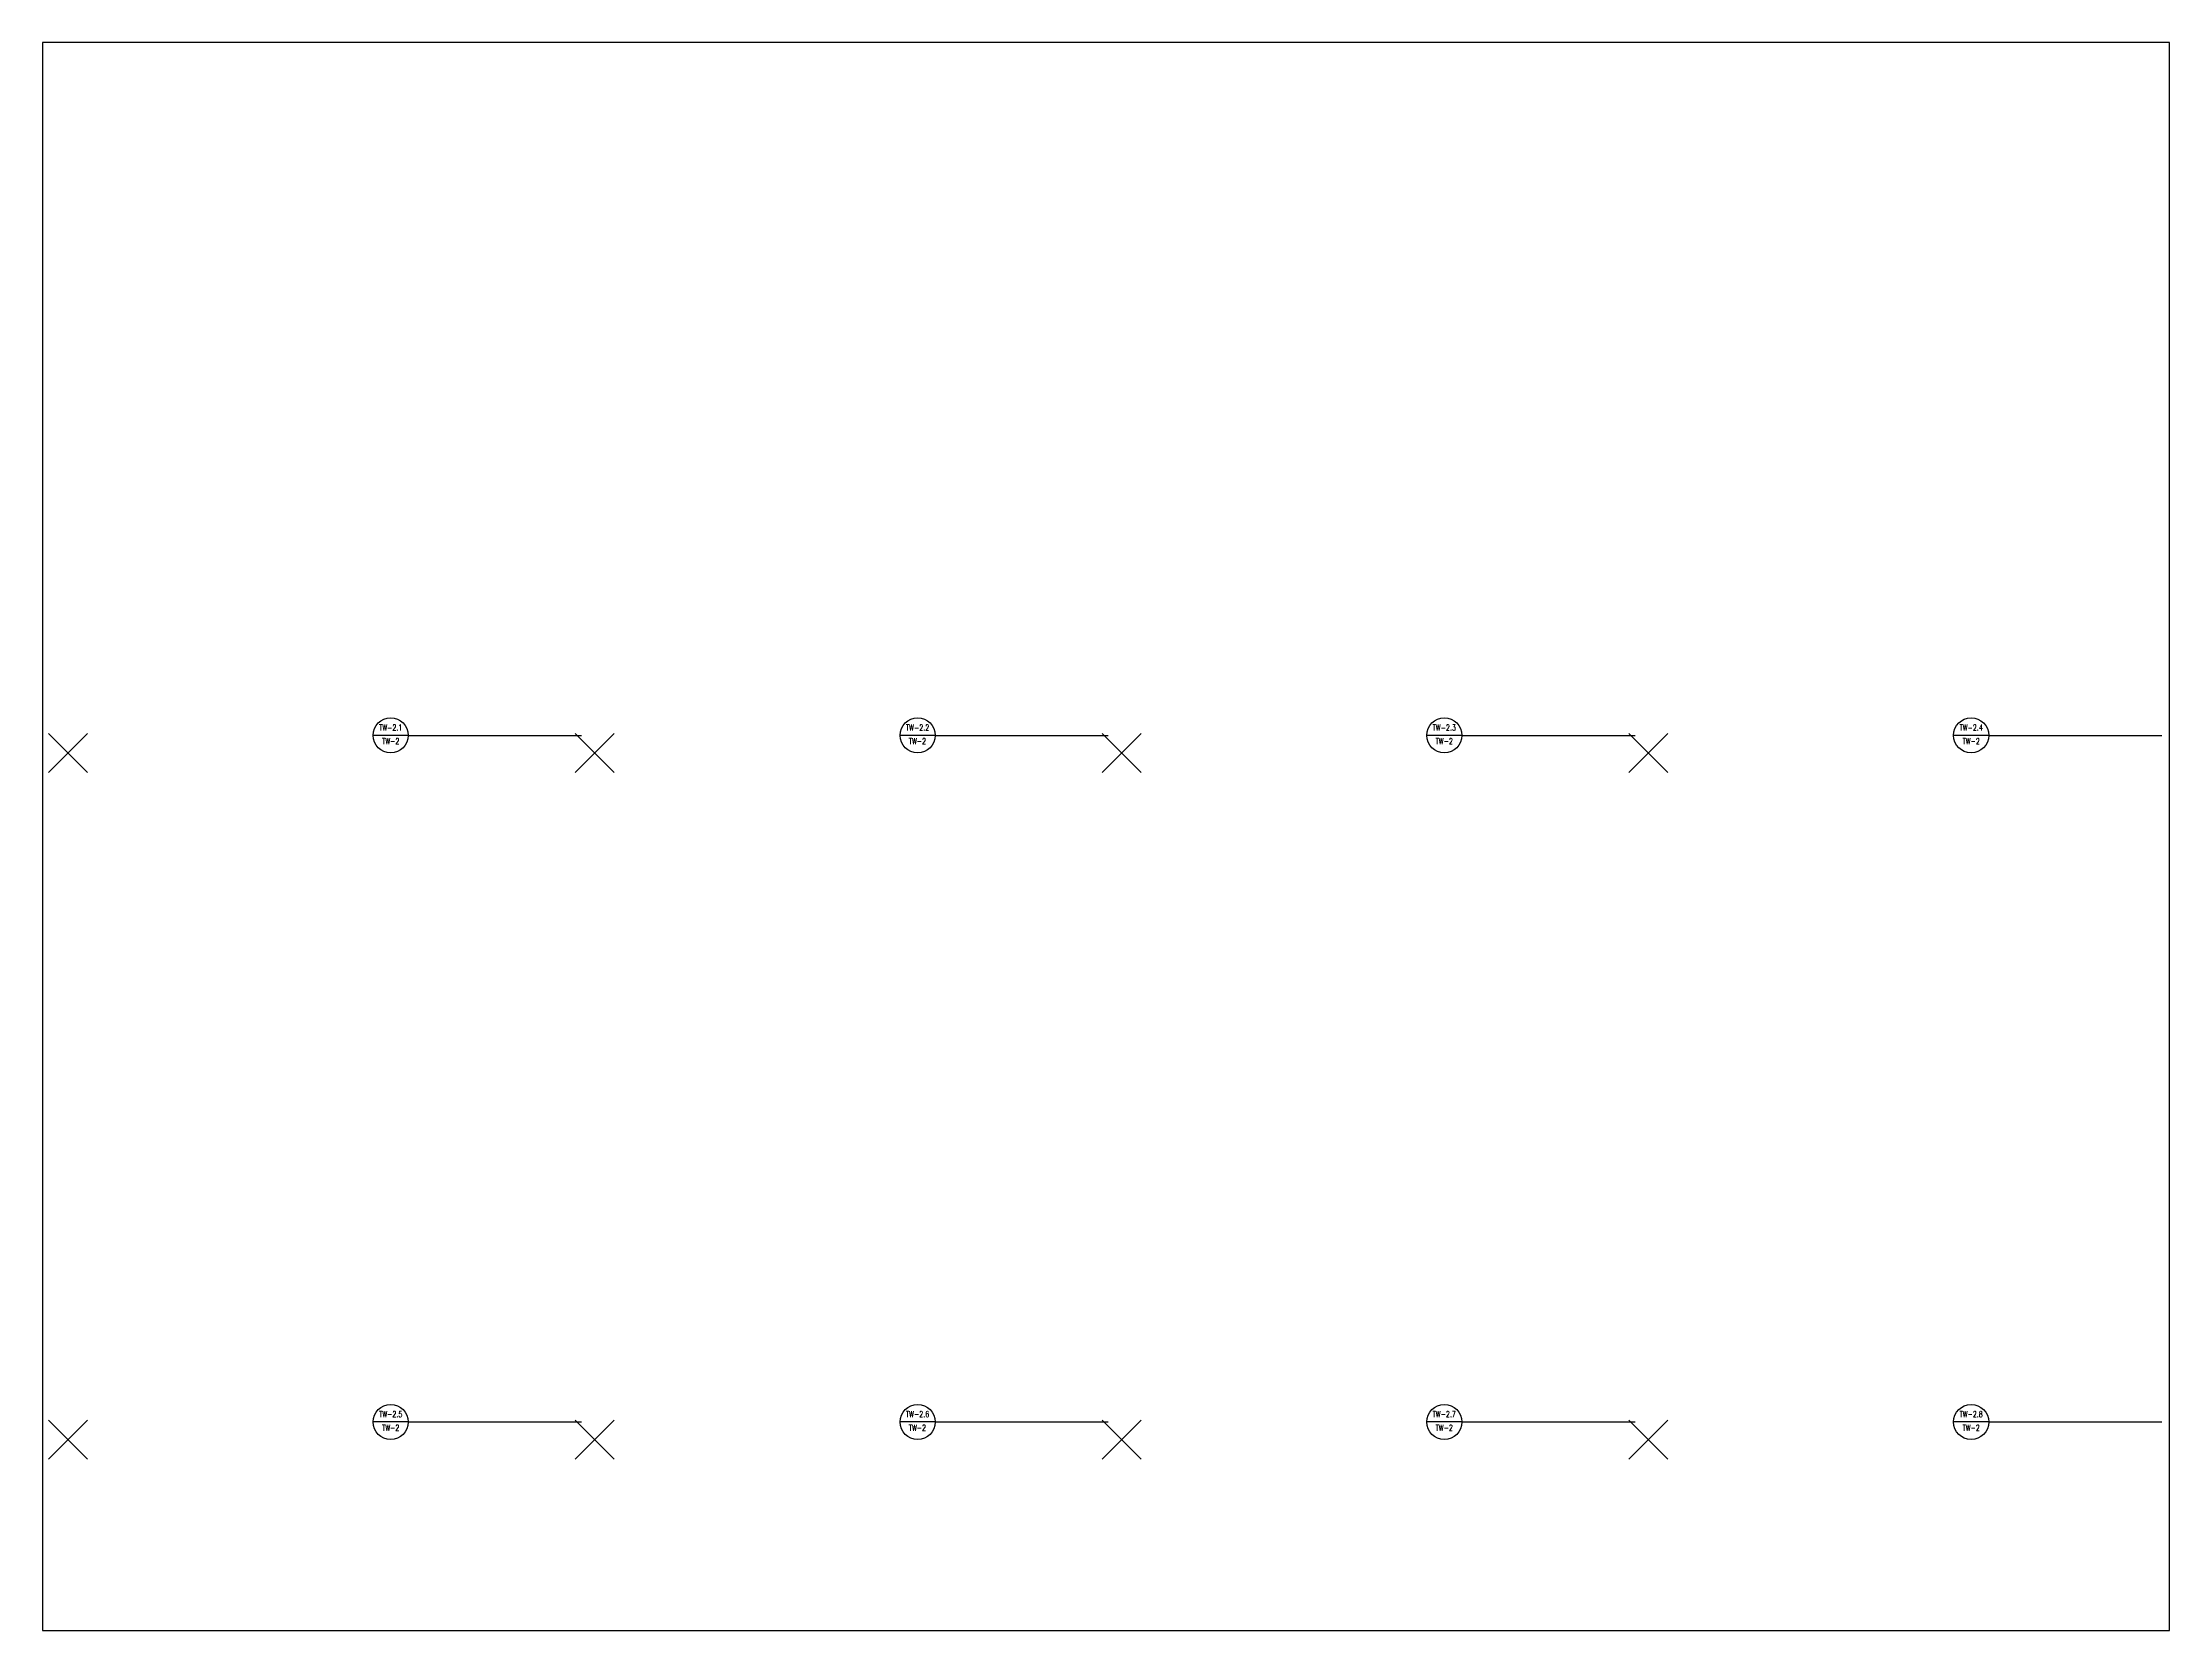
# Model space of a CAD drawing. Header units: millimetres. Extents: x -1 to 744, y -10 to 72.
# Drawn here: x 157.8 to 266.8, y -9.8 to 71.6 of the extents above; entities that cross this region are included whole.
import ezdxf
from ezdxf.enums import TextEntityAlignment as Align

# ---------------------------------------------------------------- set-up
doc = ezdxf.new("R2010")
doc.units = ezdxf.units.MM
doc.header["$MEASUREMENT"] = 0
doc.header["$PDMODE"] = 3
doc.header["$PDSIZE"] = 1
for name, color, linetype in [('_TW-2', 7, 'Continuous'), ('_WS_Boundary', 7, 'Continuous'), ('WS_REF_MARKER', 7, 'Continuous')]:
    doc.layers.add(name, color=color, linetype=linetype)
doc.layers.add('_WS_Insertion_Point', color=1, linetype='Continuous', lineweight=25, plot=False)
doc.styles.add('ROMANS', font='ROMANS.shx')
doc.styles.add('STD', font='simplex.shx', dxfattribs={"height": 0.1})

# ---------------------------------------------------------------- blocks, each defined once
blk = doc.blocks.new('DTLBUB')
blk.add_line((0.313, 0), (-0.313, 0))
blk.add_circle((0, 0), 0.313)
at = {"style": 'STD', "flags": 12}
for tag, height, p in [('A1', 0.104, (0, 0.14)), ('M-000', 0.0781, (0, -0.103))]:
    blk.add_attdef(tag, text='', height=height, dxfattribs=at).set_placement(p, align=Align.MIDDLE)

msp = doc.modelspace()

# ---------------------------------------------------------------- linework, layer by layer
at = {"layer": '_TW-2'}
for p, q in [((176.53, 36.11), (185.42, 36.11)), ((203.54, 36.11), (212.43, 36.11)), ((230.56, 36.11), (239.45, 36.11)), ((257.58, 36.11), (266.46, 36.11)), ((176.53, 0.9), (185.42, 0.9)), ((203.54, 0.9), (212.43, 0.9)), ((230.56, 0.9), (239.45, 0.9)), ((257.58, 0.9), (266.46, 0.9))]:
    msp.add_line(p, q, dxfattribs=at)
at = {"layer": '_WS_Boundary'}
msp.add_lwpolyline([(157.77, -9.79), (266.85, -9.79), (266.85, 71.64), (157.77, 71.64)], close=True, dxfattribs=at)
at = {"layer": '_WS_Insertion_Point'}
for p in [(159.08, 35.21), (186.09, 35.21), (213.11, 35.21), (240.13, 35.21), (159.08, 0), (186.09, 0), (213.11, 0), (240.13, 0)]:
    msp.add_point(p, dxfattribs=at)

# ---------------------------------------------------------------- block references
at = {"layer": '_TW-2'}
ref = msp.add_blockref('DTLBUB', (175.63, 36.11), dxfattribs=dict(at, xscale=2.878068995225996, yscale=2.878068995225996, zscale=2.878068995225996, rotation=359.9491497557224))
ref.add_attrib('A1', 'TW-2.1', dxfattribs={"layer": 'WS_REF_MARKER', "height": 0.3, "style": 'ROMANS', "width": 0.8, "flags": 12}).set_placement((175.63, 36.51), align=Align.MIDDLE)
ref.add_attrib('M-000', 'TW-2', dxfattribs={"layer": 'WS_REF_MARKER', "height": 0.3, "style": 'ROMANS', "width": 0.8, "flags": 12}).set_placement((175.63, 35.81), align=Align.MIDDLE)
ref = msp.add_blockref('DTLBUB', (202.65, 36.11), dxfattribs=dict(at, xscale=2.878068995225996, yscale=2.878068995225996, zscale=2.878068995225996, rotation=359.9491497557224))
ref.add_attrib('A1', 'TW-2.2', dxfattribs={"layer": 'WS_REF_MARKER', "height": 0.3, "style": 'ROMANS', "width": 0.8, "flags": 12}).set_placement((202.65, 36.51), align=Align.MIDDLE)
ref.add_attrib('M-000', 'TW-2', dxfattribs={"layer": 'WS_REF_MARKER', "height": 0.3, "style": 'ROMANS', "width": 0.8, "flags": 12}).set_placement((202.64, 35.81), align=Align.MIDDLE)
ref = msp.add_blockref('DTLBUB', (229.66, 36.11), dxfattribs=dict(at, xscale=2.878068995225996, yscale=2.878068995225996, zscale=2.878068995225996, rotation=359.9491497557224))
ref.add_attrib('A1', 'TW-2.3', dxfattribs={"layer": 'WS_REF_MARKER', "height": 0.3, "style": 'ROMANS', "width": 0.8, "flags": 12}).set_placement((229.66, 36.51), align=Align.MIDDLE)
ref.add_attrib('M-000', 'TW-2', dxfattribs={"layer": 'WS_REF_MARKER', "height": 0.3, "style": 'ROMANS', "width": 0.8, "flags": 12}).set_placement((229.66, 35.81), align=Align.MIDDLE)
ref = msp.add_blockref('DTLBUB', (256.68, 36.11), dxfattribs=dict(at, xscale=2.878068995225996, yscale=2.878068995225996, zscale=2.878068995225996, rotation=359.9491497557224))
ref.add_attrib('A1', 'TW-2.4', dxfattribs={"layer": 'WS_REF_MARKER', "height": 0.3, "style": 'ROMANS', "width": 0.8, "flags": 12}).set_placement((256.68, 36.51), align=Align.MIDDLE)
ref.add_attrib('M-000', 'TW-2', dxfattribs={"layer": 'WS_REF_MARKER', "height": 0.3, "style": 'ROMANS', "width": 0.8, "flags": 12}).set_placement((256.68, 35.81), align=Align.MIDDLE)
ref = msp.add_blockref('DTLBUB', (175.63, 0.9), dxfattribs=dict(at, xscale=2.878068995225996, yscale=2.878068995225996, zscale=2.878068995225996, rotation=359.9491497557224))
ref.add_attrib('A1', 'TW-2.5', dxfattribs={"layer": 'WS_REF_MARKER', "height": 0.3, "style": 'ROMANS', "width": 0.8, "flags": 12}).set_placement((175.63, 1.3), align=Align.MIDDLE)
ref.add_attrib('M-000', 'TW-2', dxfattribs={"layer": 'WS_REF_MARKER', "height": 0.3, "style": 'ROMANS', "width": 0.8, "flags": 12}).set_placement((175.63, 0.6), align=Align.MIDDLE)
ref = msp.add_blockref('DTLBUB', (202.65, 0.9), dxfattribs=dict(at, xscale=2.878068995225996, yscale=2.878068995225996, zscale=2.878068995225996, rotation=359.9491497557224))
ref.add_attrib('A1', 'TW-2.6', dxfattribs={"layer": 'WS_REF_MARKER', "height": 0.3, "style": 'ROMANS', "width": 0.8, "flags": 12}).set_placement((202.65, 1.3), align=Align.MIDDLE)
ref.add_attrib('M-000', 'TW-2', dxfattribs={"layer": 'WS_REF_MARKER', "height": 0.3, "style": 'ROMANS', "width": 0.8, "flags": 12}).set_placement((202.64, 0.6), align=Align.MIDDLE)
ref = msp.add_blockref('DTLBUB', (229.66, 0.9), dxfattribs=dict(at, xscale=2.878068995225996, yscale=2.878068995225996, zscale=2.878068995225996, rotation=359.9491497557224))
ref.add_attrib('A1', 'TW-2.7', dxfattribs={"layer": 'WS_REF_MARKER', "height": 0.3, "style": 'ROMANS', "width": 0.8, "flags": 12}).set_placement((229.66, 1.3), align=Align.MIDDLE)
ref.add_attrib('M-000', 'TW-2', dxfattribs={"layer": 'WS_REF_MARKER', "height": 0.3, "style": 'ROMANS', "width": 0.8, "flags": 12}).set_placement((229.66, 0.6), align=Align.MIDDLE)
ref = msp.add_blockref('DTLBUB', (256.68, 0.9), dxfattribs=dict(at, xscale=2.878068995225996, yscale=2.878068995225996, zscale=2.878068995225996, rotation=359.9491497557224))
ref.add_attrib('A1', 'TW-2.8', dxfattribs={"layer": 'WS_REF_MARKER', "height": 0.3, "style": 'ROMANS', "width": 0.8, "flags": 12}).set_placement((256.68, 1.3), align=Align.MIDDLE)
ref.add_attrib('M-000', 'TW-2', dxfattribs={"layer": 'WS_REF_MARKER', "height": 0.3, "style": 'ROMANS', "width": 0.8, "flags": 12}).set_placement((256.68, 0.6), align=Align.MIDDLE)

doc.saveas('drawing.dxf')
